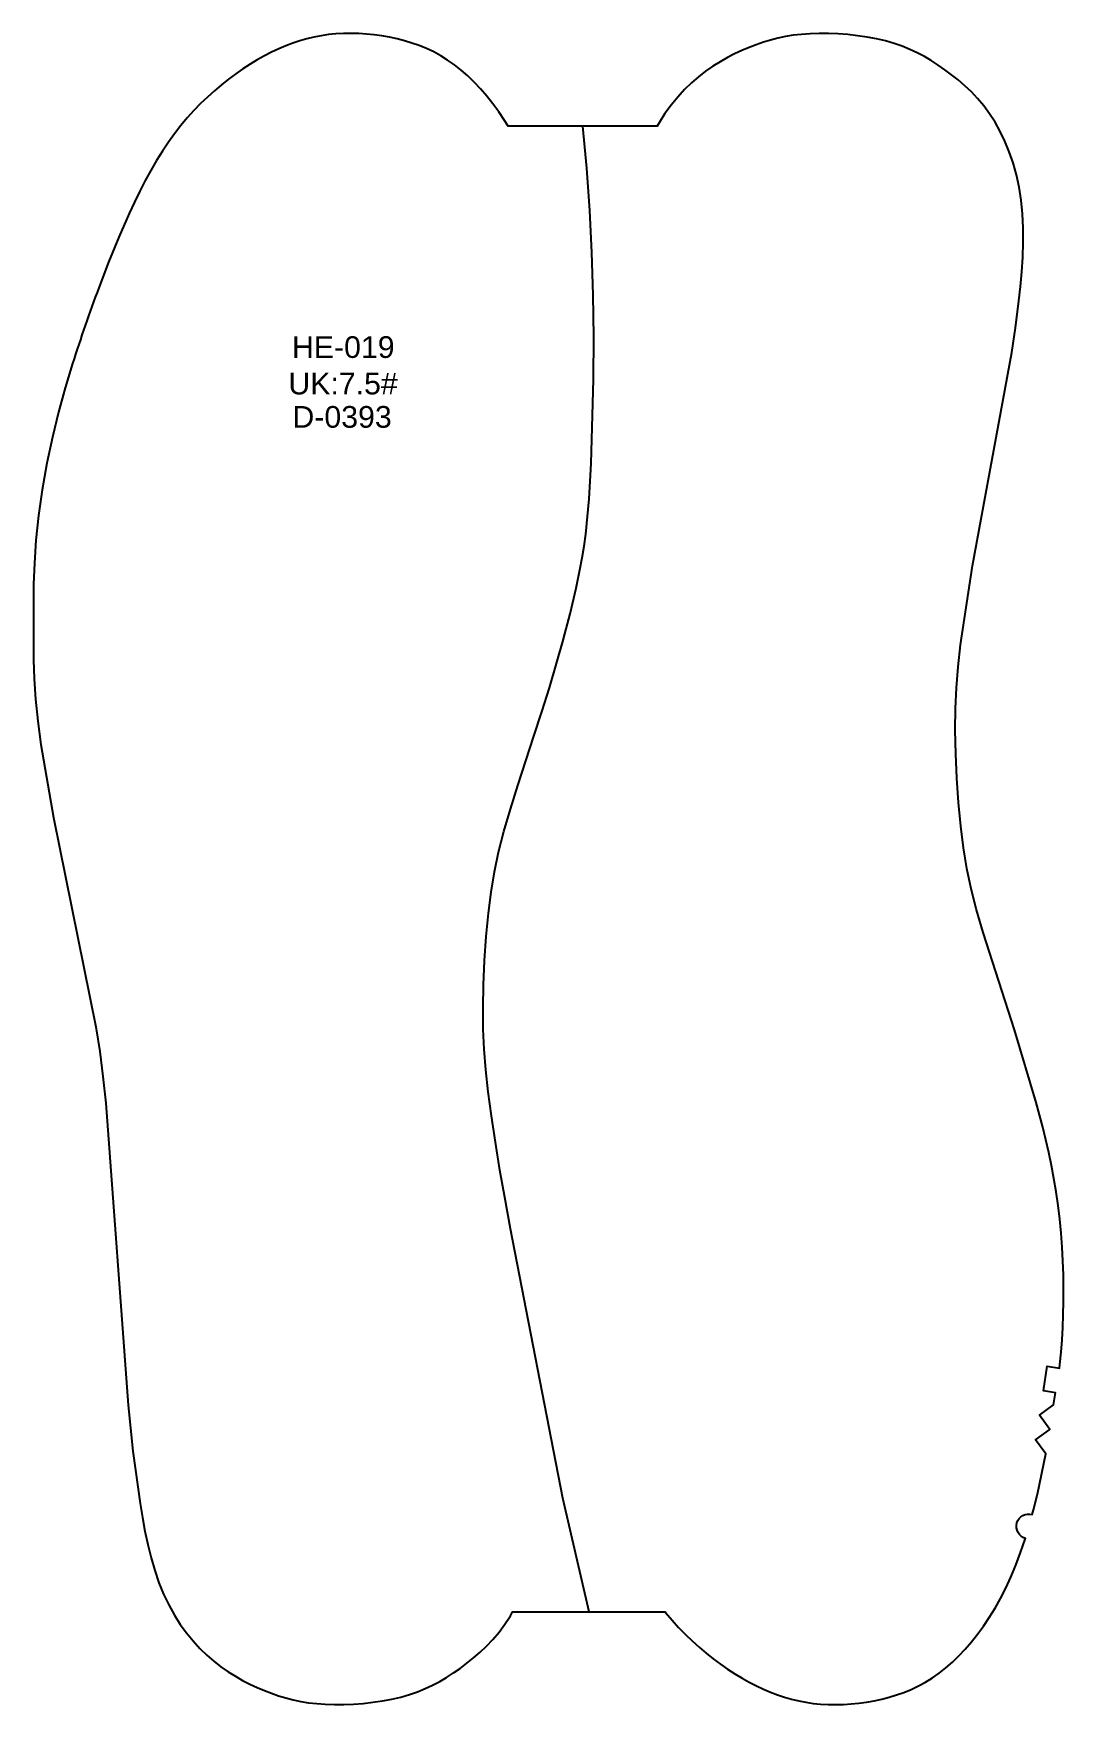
# Model space of a CAD drawing. Extents: x 0 to 4668, y 0 to 316.
# Drawn here: x 2260.1 to 2426.4, y 0 to 269.8 of the extents above; entities that cross this region are included whole.
import ezdxf

# ---------------------------------------------------------------- set-up
doc = ezdxf.new("R2010")
doc.units = 0
doc.layers.add('1', color=7, linetype='CONTINUOUS')
doc.layers.add('DEFAULT', color=7, linetype='CONTINUOUS')
doc.styles.add('ARIAL_REGULAR', font='arial.ttf')

msp = doc.modelspace()

# ---------------------------------------------------------------- texts
at = {"layer": '1', "color": 1, "style": 'ARIAL_REGULAR'}
for s, p in [('HE-019', (2301.82, 217.42)), ('UK:7.5#', (2301.24, 211.53)), ('D-0393', (2301.9, 206.15))]:
    msp.add_text(s, height=3.5, dxfattribs=at).set_placement(p)

# ---------------------------------------------------------------- linework, layer by layer
at = {"layer": 'DEFAULT', "color": 5}
msp.add_lwpolyline([(2408.99, 160.8), (2409.14, 164.15), (2409.41, 167.53), (2409.81, 171.12), (2411.71, 183.86), (2418.06, 218.31), (2418.65, 222.25), (2419.22, 226.63), (2419.48, 228.94), (2419.69, 231.3), (2419.84, 233.69), (2419.92, 236.06), (2419.91, 238.4), (2419.8, 240.68), (2419.58, 242.87), (2419.25, 244.97), (2418.81, 246.98), (2418.28, 248.89), (2417.66, 250.69), (2416.96, 252.39), (2416.19, 253.99), (2415.36, 255.47), (2414.47, 256.85), (2413.53, 258.11), (2412.55, 259.28), (2411.54, 260.36), (2410.5, 261.36), (2409.43, 262.29), (2408.35, 263.15), (2407.26, 263.95), (2406.17, 264.71), (2405.07, 265.42), (2403.95, 266.08), (2402.8, 266.68), (2401.61, 267.24), (2400.36, 267.74), (2399.06, 268.19), (2397.68, 268.59), (2396.23, 268.93), (2394.72, 269.21), (2393.17, 269.44), (2391.59, 269.62), (2390.02, 269.74), (2388.46, 269.8), (2386.94, 269.81), (2385.49, 269.76), (2384.1, 269.66), (2382.78, 269.51), (2381.52, 269.3), (2380.3, 269.04), (2379.11, 268.73), (2377.95, 268.38), (2376.8, 267.98), (2375.64, 267.53), (2374.48, 267.04), (2373.31, 266.5), (2372.14, 265.9), (2370.96, 265.24), (2369.79, 264.5), (2368.63, 263.69), (2367.48, 262.8), (2366.34, 261.81), (2365.22, 260.73), (2364.13, 259.54), (2363.08, 258.25), (2362.06, 256.86), (2361.1, 255.35), (2360.8, 254.81), (2336.74, 254.81), (2336.17, 255.74), (2335.23, 257.13), (2334.27, 258.45), (2333.28, 259.69), (2332.28, 260.86), (2331.26, 261.94), (2330.21, 262.95), (2329.15, 263.88), (2328.07, 264.73), (2326.96, 265.5), (2325.84, 266.2), (2324.71, 266.81), (2323.55, 267.36), (2322.38, 267.84), (2321.2, 268.25), (2320, 268.62), (2318.79, 268.92), (2317.57, 269.18), (2316.33, 269.4), (2315.09, 269.57), (2313.85, 269.7), (2312.61, 269.78), (2311.37, 269.81), (2310.14, 269.79), (2308.92, 269.73), (2307.72, 269.61), (2306.54, 269.44), (2305.38, 269.22), (2304.23, 268.94), (2303.09, 268.61), (2301.96, 268.23), (2300.82, 267.8), (2299.69, 267.31), (2298.54, 266.77), (2297.39, 266.18), (2296.23, 265.53), (2295.06, 264.83), (2293.9, 264.08), (2292.74, 263.27), (2291.58, 262.42), (2290.43, 261.51), (2289.3, 260.55), (2288.18, 259.53), (2287.07, 258.47), (2285.99, 257.34), (2284.92, 256.16), (2283.88, 254.92), (2282.86, 253.61), (2281.86, 252.23), (2280.89, 250.79), (2279.94, 249.28), (2279.02, 247.7), (2278.12, 246.05), (2277.23, 244.33), (2276.37, 242.56), (2275.52, 240.73), (2273.85, 236.91), (2272.21, 232.89), (2270.62, 228.76, 0.010659), (2266.38, 216.51), (2265.18, 212.59), (2264.1, 208.65), (2263.13, 204.6), (2262.26, 200.4), (2261.51, 196.14), (2260.91, 191.96), (2260.48, 187.97), (2260.22, 184.29), (2260.09, 180.88), (2260.07, 168.67), (2260.18, 165.59), (2260.4, 162.31), (2260.78, 158.75), (2261.29, 154.99), (2263.32, 143.22), (2270.15, 109.43), (2270.77, 105.45), (2271.3, 101.39), (2271.77, 97.09), (2275.36, 48.32), (2276.15, 40.89), (2277.29, 32.45), (2277.66, 30.23), (2278.07, 28.02), (2278.54, 25.83), (2279.07, 23.69), (2279.66, 21.63), (2280.34, 19.66), (2281.1, 17.81), (2281.93, 16.08), (2282.83, 14.46), (2283.79, 12.95), (2284.8, 11.56), (2285.86, 10.27), (2286.95, 9.08), (2288.07, 8), (2289.2, 7.01), (2290.36, 6.12), (2291.52, 5.3), (2292.69, 4.57), (2293.86, 3.91), (2295.04, 3.31), (2296.21, 2.77), (2297.37, 2.28), (2298.52, 1.83), (2299.67, 1.43), (2300.84, 1.08), (2302.02, 0.77), (2303.24, 0.51), (2304.51, 0.3), (2305.82, 0.15), (2307.21, 0.05), (2308.67, 0), (2310.19, 0.01), (2311.74, 0.07), (2313.32, 0.19), (2314.89, 0.37), (2316.45, 0.6), (2317.96, 0.88), (2319.41, 1.22), (2320.78, 1.62), (2322.09, 2.07), (2323.33, 2.57), (2324.53, 3.13), (2325.68, 3.73), (2326.8, 4.39), (2327.9, 5.1), (2328.99, 5.85), (2330.08, 6.66), (2331.16, 7.52), (2332.22, 8.45), (2333.26, 9.45), (2334.28, 10.53), (2335.26, 11.7), (2336.2, 12.96), (2337.09, 14.34), (2337.46, 15), (2362.07, 15), (2362.16, 14.89), (2363.2, 13.65), (2364.26, 12.47), (2365.35, 11.34), (2366.45, 10.28), (2367.57, 9.26), (2368.71, 8.3), (2369.85, 7.39), (2371.01, 6.53), (2372.17, 5.73), (2373.34, 4.98), (2374.5, 4.28), (2375.66, 3.63), (2376.82, 3.04), (2377.96, 2.5), (2379.1, 2.01), (2380.23, 1.58), (2381.37, 1.2), (2382.51, 0.87), (2383.66, 0.59), (2384.82, 0.37), (2386, 0.2), (2387.2, 0.08), (2388.41, 0.02), (2389.64, 0), (2390.88, 0.03), (2392.12, 0.11), (2393.37, 0.24), (2394.61, 0.41), (2395.84, 0.63), (2397.06, 0.89), (2398.28, 1.19), (2399.47, 1.55), (2400.66, 1.97), (2401.83, 2.45), (2402.98, 3), (2404.12, 3.61), (2405.24, 4.31), (2406.34, 5.08), (2407.42, 5.93), (2408.49, 6.86), (2409.53, 7.87), (2410.55, 8.95), (2411.56, 10.12), (2412.54, 11.36), (2413.5, 12.68), (2414.44, 14.07), (2415.36, 15.55), (2416.24, 17.12), (2417.11, 18.8), (2417.94, 20.59), (2418.74, 22.49), (2419.5, 24.53), (2420.24, 26.71), (2420.28, 26.84, -0.406465), (2418.9, 29.32, -0.406464), (2421.38, 30.69), (2421.58, 31.45), (2422.2, 33.96), (2423.58, 40.47), (2421.92, 42.76), (2424.21, 44.42), (2422.54, 46.71), (2424.83, 48.37), (2425.14, 50.35), (2423.17, 50.66), (2423.79, 54.61), (2425.77, 54.3), (2425.85, 54.93), (2426.04, 56.91), (2426.19, 58.89), (2426.31, 60.88), (2426.39, 62.92), (2426.43, 65.03), (2426.43, 67.19), (2426.4, 69.39), (2426.32, 71.62), (2426.2, 73.87), (2426.03, 76.13), (2425.81, 78.37), (2425.55, 80.59), (2425.24, 82.78), (2424.88, 84.93), (2424.48, 87.05), (2424.04, 89.14), (2423.07, 93.23), (2422.02, 97.23), (2418.53, 108.94), (2413.45, 124.64), (2412.38, 128.3), (2411.51, 131.72), (2410.81, 135.01), (2410.26, 138.33), (2409.82, 141.83), (2409.47, 145.62), (2409.2, 149.57), (2409.02, 153.52), (2408.95, 157.3)], format="xyb", close=True, dxfattribs=at)
at = {"layer": 'DEFAULT', "color": 96}
msp.add_lwpolyline([(2349.83, 15), (2345.55, 33.35), (2337.13, 76.79), (2336.23, 81.58), (2335.41, 86.28), (2334.68, 90.78), (2334.04, 95.03), (2333.52, 98.93), (2333.13, 102.47), (2332.86, 105.79), (2332.71, 109.07), (2332.68, 112.5), (2332.75, 116.23), (2332.92, 120.13), (2333.19, 124.03), (2333.54, 127.76), (2333.97, 131.19), (2334.51, 134.43), (2335.18, 137.64), (2336.04, 140.98), (2337.09, 144.59), (2338.3, 148.41), (2340.89, 156.33), (2342.17, 160.26), (2343.39, 164.17), (2344.55, 168.09), (2345.67, 172.03), (2345.67, 172.05), (2345.68, 172.07), (2346.74, 176.09), (2347.72, 180.24), (2347.94, 181.31), (2348.33, 183.21), (2348.68, 185.12), (2348.99, 187.04), (2349.26, 188.96), (2349.57, 191.8), (2349.81, 194.65), (2350.12, 200.37), (2350.52, 214), (2350.55, 220.81), (2350.47, 227.63), (2350.26, 234.44), (2349.91, 241.24), (2349.42, 248.03), (2348.77, 254.81)], dxfattribs=at)

msp.set_redraw_order([(e.dxf.handle, doc.entitydb.next_handle()) for e in msp.query("TEXT MTEXT ATTDEF DIMENSION ARC_DIMENSION")])  # texts and dimensions are drawn at this point

doc.saveas('drawing.dxf')
